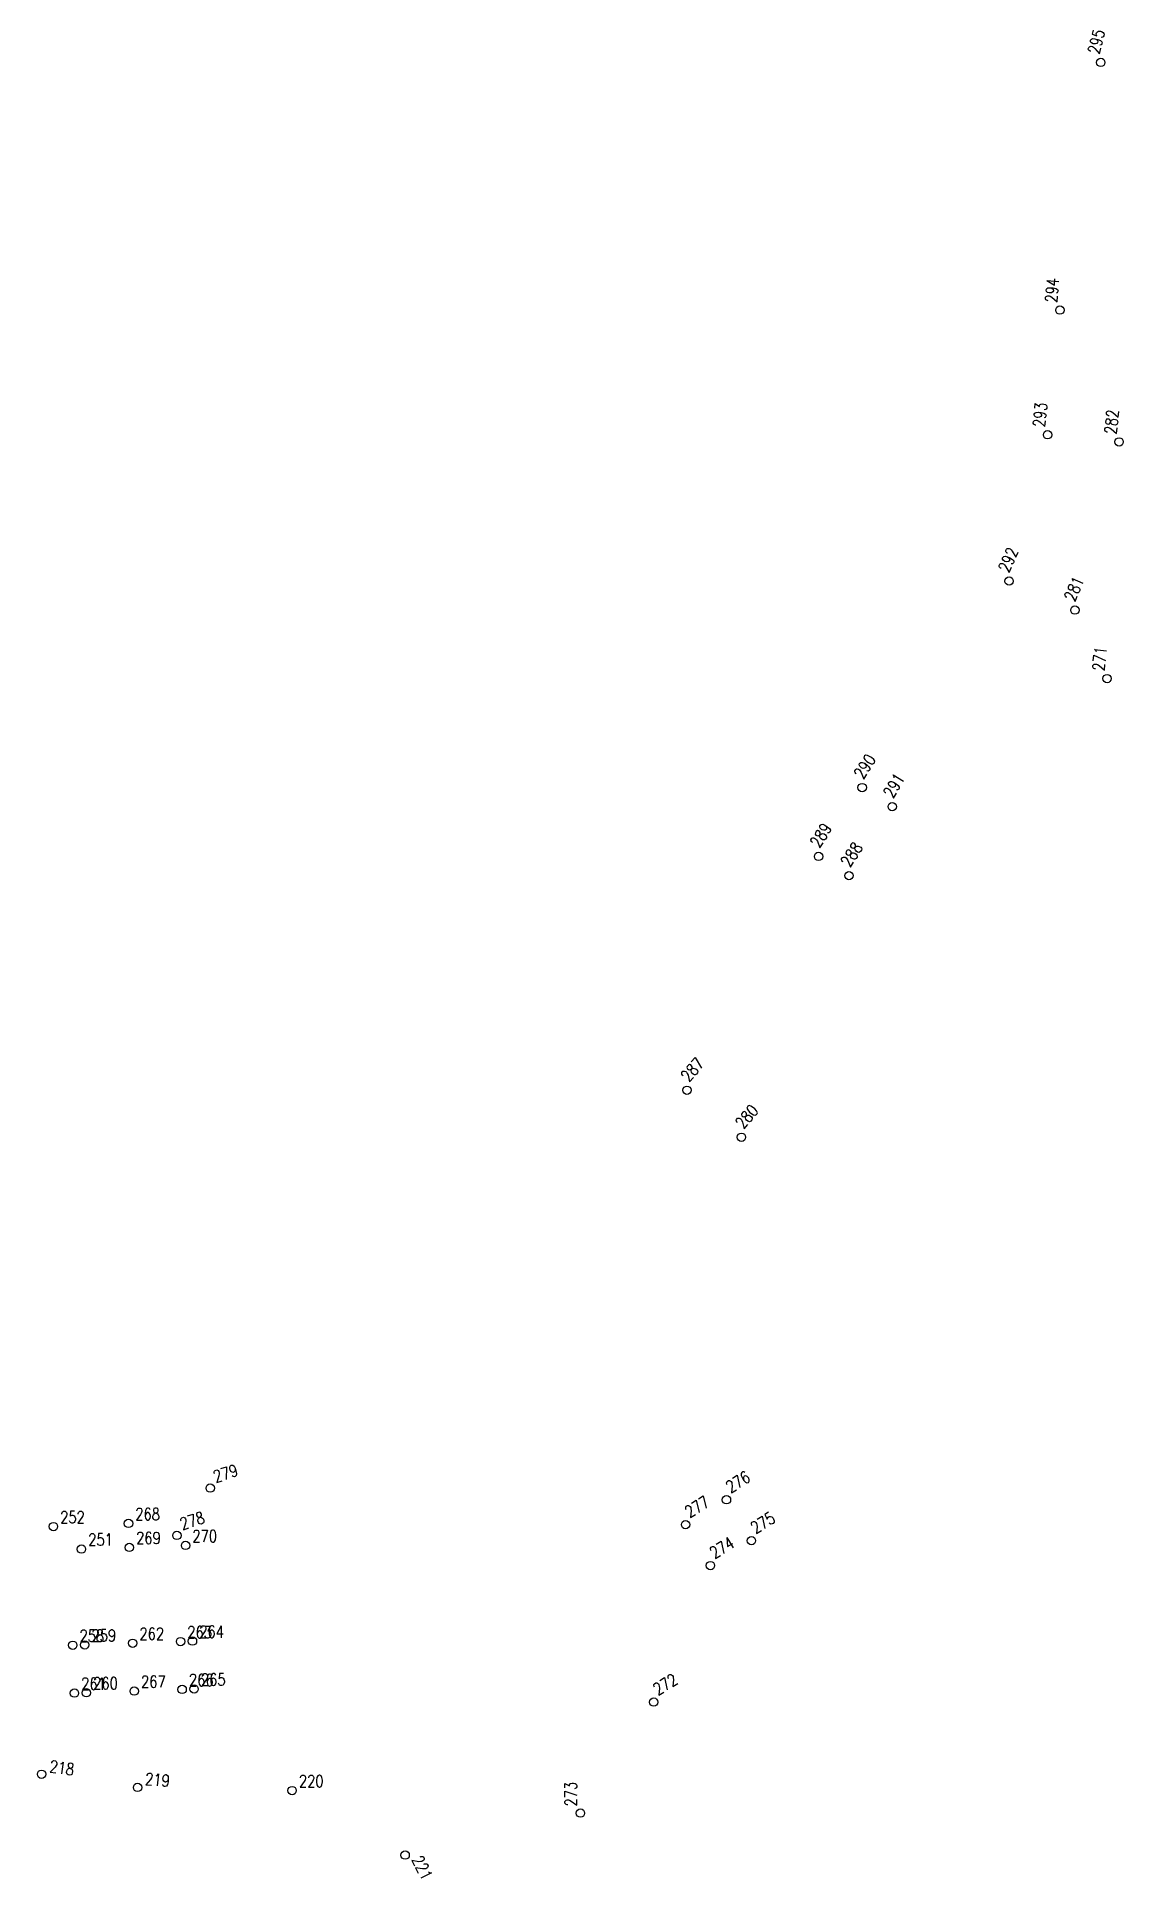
# Model space of a CAD drawing. Header units: metres. Extents: x 148132 to 148889, y 6395393 to 6395652.
# Drawn here: x 148266.2 to 148311.6, y 6395464.9 to 6395541.8 of the extents above; entities that cross this region are included whole.
import ezdxf

# ---------------------------------------------------------------- set-up
doc = ezdxf.new("R2010")
doc.units = ezdxf.units.M
doc.layers.add('M-KOORDINATPUNKT', color=1, linetype='Continuous')
doc.styles.add('SIMPLEX8', font='simplex.shx', dxfattribs={"width": 0.8})

# ---------------------------------------------------------------- blocks, each defined once
blk = doc.blocks.new('koordinatpunkt')
blk.add_circle((0, 0), 0.174)
at = {"style": 'SIMPLEX8', "width": 0.8}
blk.add_attdef('KOORDINATPKT', (0.283, 0.143), '', height=0.5, dxfattribs=at)

msp = doc.modelspace()

# ---------------------------------------------------------------- block references
at = {"layer": 'M-KOORDINATPUNKT'}
for p, rotation, values in [((148310.546, 6395540.697), 75.88507217130764, {'KOORDINATPKT': '295'}), ((148308.84, 6395530.362), 85.36945848427779, {'KOORDINATPKT': '294'}), ((148308.326, 6395525.158), 84.35737729332081, {'KOORDINATPKT': '293'}), ((148311.311, 6395524.863), 84.357377295713, {'KOORDINATPKT': '282'}), ((148306.721, 6395519.053), 66.19651312804116, {'KOORDINATPKT': '292'}), ((148309.466, 6395517.842), 66.19651313129681, {'KOORDINATPKT': '281'}), ((148310.807, 6395514.981), 84.3573772959192, {'KOORDINATPKT': '271'}), ((148300.589, 6395510.432), 56.75259565896209, {'KOORDINATPKT': '290'}), ((148301.845, 6395509.637), 59.04443525786758, {'KOORDINATPKT': '291'}), ((148298.771, 6395507.559), 57.66261314322853, {'KOORDINATPKT': '289'}), ((148300.038, 6395506.757), 56.75259565896209, {'KOORDINATPKT': '288'}), ((148293.28, 6395497.8), 49.18357977314154, {'KOORDINATPKT': '287'}), ((148295.551, 6395495.839), 49.18357977360509, {'KOORDINATPKT': '280'}), ((148273.385, 6395481.193), 17.72442569222975, {'KOORDINATPKT': '279'}), ((148294.928, 6395480.708), 31.30745367860286, {'KOORDINATPKT': '276'}), ((148293.219, 6395479.669), 31.30745367860286, {'KOORDINATPKT': '277'}), ((148271.995, 6395479.219), 17.72442569222975, {'KOORDINATPKT': '278'}), ((148295.967, 6395479), 31.30745373172579, {'KOORDINATPKT': '275'}), ((148294.259, 6395477.96), 31.30745370139838, {'KOORDINATPKT': '274'}), ((148291.891, 6395472.263), 31.010142275806, {'KOORDINATPKT': '272'}), ((148266.35, 6395469.255), 350.9748310297151, {'KOORDINATPKT': '218'}), ((148270.354, 6395468.703), 354.5448723117456, {'KOORDINATPKT': '219'}), ((148288.834, 6395467.628), 90.32159774132936, {'KOORDINATPKT': '273'}), ((148281.52, 6395465.877), 297.3354984499988, {'KOORDINATPKT': '221'})]:
    msp.add_blockref('koordinatpunkt', p, dxfattribs=dict(at, rotation=rotation)).add_auto_attribs(values)
for p, values in [((148266.842, 6395479.588), {'KOORDINATPKT': '252'}), ((148269.976, 6395479.719), {'KOORDINATPKT': '268'}), ((148268.012, 6395478.651), {'KOORDINATPKT': '251'}), ((148270.011, 6395478.719), {'KOORDINATPKT': '269'}), ((148272.359, 6395478.8), {'KOORDINATPKT': '270'}), ((148267.649, 6395474.636), {'KOORDINATPKT': '258'}), ((148268.149, 6395474.653), {'KOORDINATPKT': '259'}), ((148270.148, 6395474.722), {'KOORDINATPKT': '262'}), ((148272.147, 6395474.79), {'KOORDINATPKT': '263'}), ((148272.646, 6395474.808), {'KOORDINATPKT': '264'}), ((148272.215, 6395472.792), {'KOORDINATPKT': '266'}), ((148272.715, 6395472.809), {'KOORDINATPKT': '265'}), ((148267.718, 6395472.637), {'KOORDINATPKT': '261'}), ((148268.218, 6395472.654), {'KOORDINATPKT': '260'}), ((148270.216, 6395472.723), {'KOORDINATPKT': '267'}), ((148276.804, 6395468.573), {'KOORDINATPKT': '220'})]:
    msp.add_blockref('koordinatpunkt', p, dxfattribs=at).add_auto_attribs(values)

doc.saveas('drawing.dxf')
